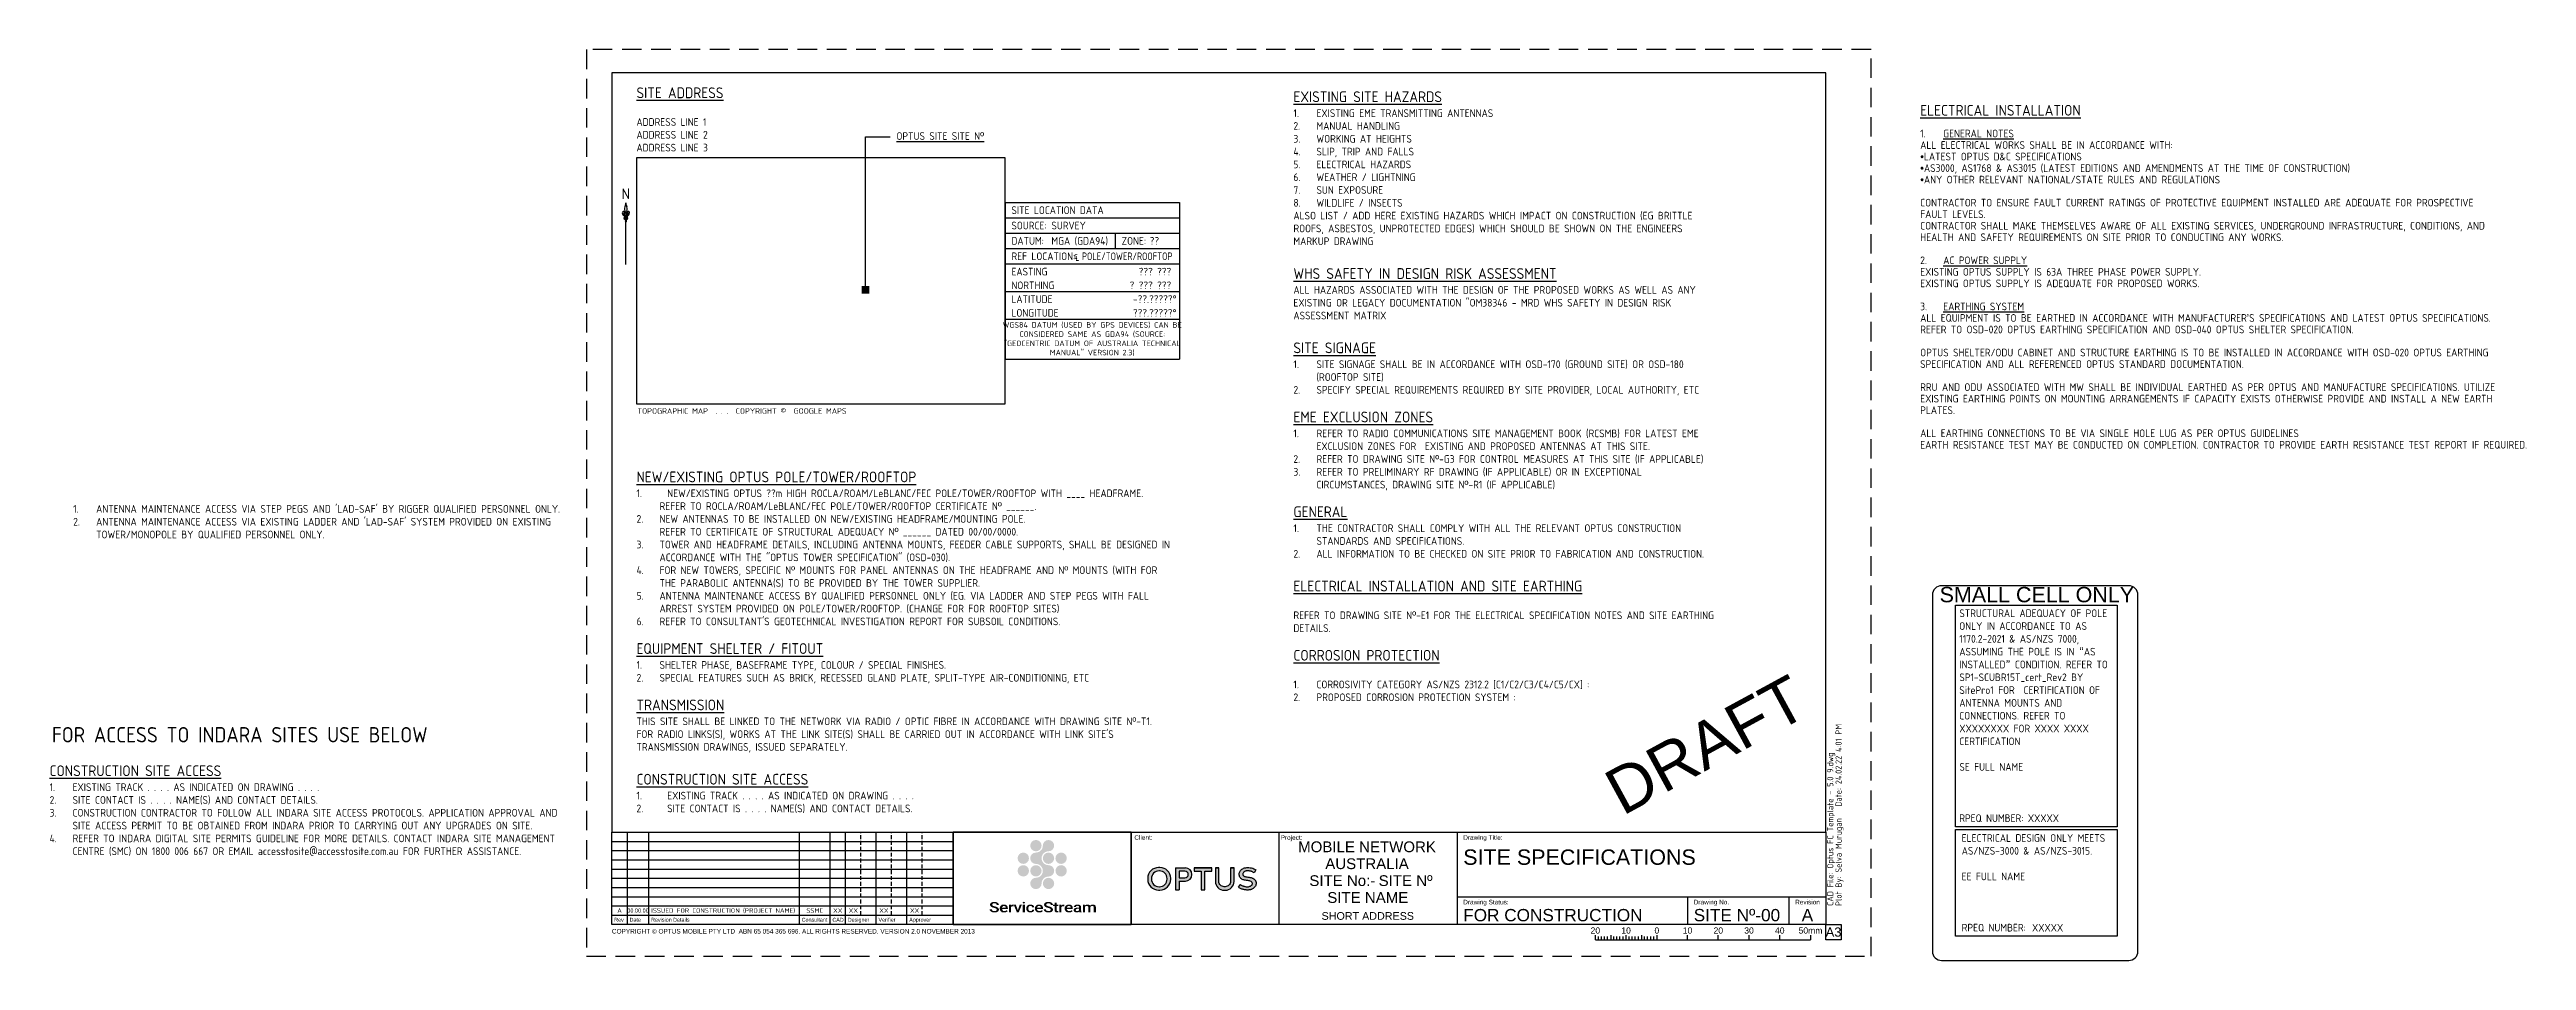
# Paper-space layout 'G1' of a CAD drawing. Extents: x -175 to 631, y -1 to 295.
# The model-space entities are those that its viewports show. They can reach past a viewport. Long polylines and large blocks are cut down to what shows.
import ezdxf
from ezdxf import colors
from ezdxf.entities.mleader import LeaderData, LeaderLine
from ezdxf.enums import TextEntityAlignment as Align
from ezdxf.math import Vec2, Vec3

# ---------------------------------------------------------------- set-up
doc = ezdxf.new("R2010")
doc.units = 0
doc.header["$MEASUREMENT"] = 0
doc.linetypes.add('DASHED', pattern=[19.05, 12.7, -6.35])
doc.linetypes.add('HIDDEN', pattern=[9.525, 6.35, -3.175])
doc.layers.get('0').update_dxf_attribs({"lineweight": 25})
doc.layers.get('DEFPOINTS').update_dxf_attribs({"color": 1})
for name, color, linetype in [('BORDER', 7, 'Continuous'), ('CAD_GUIDANCE_DEL', 10, 'Continuous'), ('Cover Sht', 3, 'Continuous'), ('Cover Sht - Text 2.5', 2, 'Continuous'), ('Cover Sht - Text 3.5', 3, 'Continuous'), ('DRAFT STAMP', 253, 'Continuous'), ('Help notes', 240, 'Continuous'), ('Logo OPTUS', 134, 'Continuous'), ('Logo ServiceStream', 7, 'Continuous'), ('North', 7, 'Continuous'), ('Text 2.5', 2, 'Continuous'), ('TXT', 2, 'Continuous')]:
    doc.layers.add(name, color=color, linetype=linetype)
doc.layers.add('Viewport1', color=161, linetype='Continuous', plot=False)
doc.styles.add('ARIAL', font='arial.ttf')
doc.styles.add('ISOCP', font='isocp.shx')
doc.styles.add('STAMP', font='swissko.ttf')
pattern_1 = [(0, (0, 0), (0, 6.985), [5.08, -1.905]), (90, (0, 0), (-6.985, 4e-16), [5.08, -1.905])]

psp = doc.layouts.new('G1')

# ---------------------------------------------------------------- texts
at = {"layer": 'CAD_GUIDANCE_DEL', "color": 10, "insert": (439.44, 120.17), "char_height": 5, "width": 65.0279, "attachment_point": 1, "style": 'ARIAL'}
psp.add_mtext('\\pxqc;SMALL CELL ONLY', dxfattribs=at)
at = {"layer": 'DRAFT STAMP', "style": 'STAMP'}
psp.add_text('DRAFT', height=15, rotation=28.55342, dxfattribs=at).set_placement((364.22, 68.82), align=Align.MIDDLE_CENTER)
at = {"layer": 'Text 2.5', "char_height": 2.5, "attachment_point": 1, "style": 'ISOCP'}
for s, insert, width in [('{\\H1.4x;\\L\\C4;SITE ADDRESS\\P\\H0.71429x;\\C256;\\P}ADDRESS LINE 1\\PADDRESS LINE 2\\PADDRESS LINE 3', (16.31, 282.68), 67.7558), ('{\\H1.4x;\\L\\C4;NEW/EXISTING OPTUS POLE/TOWER/ROOFTOP\\P\\pxi-2.9885,l2.9989,t2.9989;}1.^INEW/EXISTING OPTUS ??m HIGH ROCLA/ROAM/LeBLANC/FEC POLE/TOWER/ROOFTOP WITH ____ HEADFRAME.\\P\\pi0,l3,tz;REFER TO ROCLA/ROAM/LeBLANC/FEC POLE/TOWER/ROOFTOP CERTIFICATE Nº ______.\\P\\pi-2.9885,l2.9989,t2.9989;2.^INEW ANTENNAS TO BE INSTALLED ON NEW/EXISTING HEADFRAME/MOUNTING POLE.\\P\\pi0,l3,tz;REFER TO CERTIFICATE OF STRUCTURAL ADEQUACY Nº ______ DATED 00/00/0000.\\P\\pi-2.9885,l2.9989,t2.9989;3.^ITOWER AND HEADFRAME DETAILS, INCLUDING ANTENNA MOUNTS, FEEDER CABLE SUPPORTS, SHALL BE DESIGNED IN ACCORDANCE WITH THE "OPTUS TOWER SPECIFICATION" (OSD-030).\\P4.^IFOR NEW TOWERS, SPECIFIC Nº MOUNTS FOR PANEL ANTENNAS ON THE HEADFRAME AND Nº MOUNTS (WITH FOR THE PARABOLIC ANTENNA(S) TO BE PROVIDED BY THE TOWER SUPPLIER.\\P5.^IANTENNA MAINTENANCE ACCESS BY QUALIFIED PERSONNEL ONLY (EG. VIA LADDER AND STEP PEGS WITH FALL ARREST SYSTEM PROVIDED ON POLE/TOWER/ROOFTOP. (CHANGE FOR FOR ROOFTOP SITES)\\P6.^IREFER TO CONSULTANT\'S GEOTECHNICAL INVESTIGATION REPORT FOR SUBSOIL CONDITIONS.\\P\\pi0,l0,tz;\\P{\\H1.4x;\\L\\C4;EQUIPMENT SHELTER / FITOUT\\l\\P\\pi-2.9885,l2.9989,t2.9989;\\H0.71429x;\\C256;1.^ISHELTER PHASE, BASEFRAME TYPE, COLOUR / SPECIAL FINISHES.\\P2.^ISPECIAL FEATURES SUCH AS BRICK, RECESSED GLAND PLATE, SPLIT-TYPE AIR-CONDITIONING, ETC\\P\\pi0,l0,tz;}\\P{\\H1.4x;\\L\\C4;TRANSMISSION\\C256;\\P\\pt2.9989;\\H0.71429x;\\lTHIS SITE SHALL BE LINKED TO THE NETWORK VIA RADIO / OPTIC FIBRE IN ACCORDANCE WITH DRAWING SITE Nº-T1. FOR RADIO LINKS(S), WORKS AT THE LINK SITE(S) SHALL BE CARRIED OUT IN ACCORDANCE WITH LINK SITE\'S TRANSMISSION DRAWINGS, ISSUED SEPARATELY.\\P\\H1.39999x;\\L\\C4;\\PCONSTRUCTION SITE ACCESS\\H0.71429x;\\l\\C256;\\P\\pi-2.9885,l2.9989;1.^IEXISTING TRACK} . . . . AS INDICATED ON DRAWING . . . . \\P2.^ISITE CONTACT IS . . . . NAME(S) AND CONTACT DETAILS.', (16.31, 157.71), 173.5518)]:
    psp.add_mtext(s, dxfattribs=dict(at, insert=insert, width=width))
at = {"layer": 'Text 2.5', "color": 7, "attachment_point": 1, "style": 'ISOCP'}
for s, insert, char_height, width in [('{\\H1.4x;\\L\\C4;EXISTING SITE HAZARDS\\H0.71428x;\\l\\C256;\\P\\pxi-2.9989,l2.9989,t2.9989;1.^IEXISTING EME TRANSMITTING ANTENNAS\\P2.^IMANUAL HANDLING\\P3.^IWORKING AT HEIGHTS\\P4.^ISLIP, TRIP AND FALLS\\P5.^IELECTRICAL HAZARDS\\P6.^IWEATHER / LIGHTNING\\P7.^ISUN EXPOSURE\\P8.^IWILDLIFE / INSECTS\\P\\pi0,l0,tz;ALSO LIST / ADD HERE EXISTING HAZARDS WHICH IMPACT ON CONSTRUCTION (EG BRITTLE ROOFS, ASBESTOS, UNPROTECTED EDGES) WHICH SHOULD BE SHOWN ON THE ENGINEERS MARKUP DRAWING\\P\\H1.4x;\\L\\P\\C4;WHS SAFETY IN DESIGN RISK ASSESSMENT\\P\\H0.71429x;\\l\\C256;ALL HAZARDS ASSOCIATED WITH THE DESIGN OF THE PROPOSED WORKS AS WELL AS ANY EXISTING OR LEGACY DOCUMENTATION "OM38346 - MRD WHS SAFETY IN DESIGN RISK ASSESSMENT MATRIX\\P\\pi-2.9989,l2.9989,t2.9989;\\H1.4x;\\L\\P\\pi0,l0,tz;\\C4;SITE SIGNAGE\\P\\pi-2.9989,l2.9989,t2.9989;\\H0.71428x;\\l\\C256;1.^ISITE SIGNAGE SHALL BE IN ACCORDANCE WITH OSD-170 (GROUND SITE) OR OSD-180 (ROOFTOP SITE)\\P2.^ISPECIFY SPECIAL REQUIREMENTS REQUIRED BY SITE PROVIDER, LOCAL AUTHORITY, ETC\\P\\pi0,l0,tz;\\C4;\\P\\H1.4x;\\LEME EXCLUSION ZONES\\P\\pi-2.9989,l2.9989,t2.9989;\\H0.71428x;\\l\\C256;1.^IREFER TO RADIO COMMUNICATIONS SITE MANAGEMENT BOOK (RCSMB) FOR LATEST EME EXCLUSION ZONES FOR  EXISTING AND PROPOSED ANTENNAS AT THIS SITE.\\P2.^IREFER TO DRAWING SITE Nº-G3 FOR CONTROL MEASURES AT THIS SITE (IF APPLICABLE)\\P3.^IREFER TO PRELIMINARY RF DRAWING (IF APPLICABLE) OR IN EXCEPTIONAL CIRCUMSTANCES, DRAWING SITE Nº-R1 (IF APPLICABLE)\\P\\P\\pi0,l0,tz;\\H1.4x;\\L\\C4;GENERAL\\P\\pi-2.9989,l2.9989,t2.9989;\\H0.71431x;\\l\\C256;1.^ITHE CONTRACTOR SHALL COMPLY WITH ALL THE RELEVANT OPTUS CONSTRUCTION STANDARDS AND SPECIFICATIONS. \\P2.^IALL INFORMATION TO BE CHECKED ON SITE PRIOR TO FABRICATION AND CONSTRUCTION.\\P\\pi0,l0,tz;\\H1.3999x;\\L\\C4;\\PELECTRICAL INSTALLATION AND SITE EARTHING\\P\\H0.71429x;\\C256;\\P\\H0.99999x;\\lREFER TO DRAWING SITE Nº-E1 FOR THE ELECTRICAL SPECIFICATION NOTES AND SITE EARTHING DETAILS.\\P\\P\\H1.40005x;\\L\\C4;CORROSION PROTECTION\\P\\H0.71431x;\\l\\C256;\\P\\pi-2.9989,l2.9989,t2.9989;1.^ICORROSIVITY CATEGORY AS/NZS 2312.2 [C1/C2/C3/C4/C5/CX] : \\P2.^IPROPOSED CORROSION PROTECTION SYSTEM :}', (230.06, 281.39), 2.5, 137.0495), ('TOPOGRAPHIC MAP  . . .  COPYRIGHT ©  GOOGLE MAPS', (16.63, 178.3), 1.8, 69.2171)]:
    psp.add_mtext(s, dxfattribs=dict(at, insert=insert, char_height=char_height, width=width))
at = {"layer": 'TXT', "color": 7, "insert": (434, 277), "char_height": 2.5, "width": 189, "attachment_point": 1, "line_spacing_factor": 0.9, "style": 'ISOCP'}
psp.add_mtext('{\\H1.4x;\\L\\C4;ELECTRICAL INSTALLATION\\P\\fHelvetica|b0|i0|c0|p2;\\H0.53573x;\\l\\C256;\\P\\pxi-2.9989,l2.9989,t2.9989;\\Fisocp|c0;\\H1.3333x;\\C4;1.^I\\LGENERAL NOTES\\P\\pi0,l0,tz;\\l\\C256;ALL ELECTRICAL WORKS SHALL BE IN ACCORDANCE WITH:\\P\\fArial|b0|i0|c0|p34;•\\Fisocp|c0;LATEST OPTUS D&C SPECIFICATIONS\\P\\fArial|b0|i0|c0|p34;•\\Fisocp|c0;AS3000, AS1768 & AS3015 (LATEST EDITIONS AND AMENDMENTS AT THE TIME OF CONSTRUCTION)\\P\\fArial|b0|i0|c0|p34;•\\Fisocp|c0;ANY OTHER RELEVANT NATIONAL/STATE RULES AND REGULATIONS\\P\\PCONTRACTOR TO ENSURE FAULT CURRENT RATINGS OF PROTECTIVE EQUIPMENT INSTALLED ARE ADEQUATE FOR PROSPECTIVE FAULT LEVELS.\\PCONTRACTOR SHALL MAKE THEMSELVES AWARE OF ALL EXISTING SERVICES, UNDERGROUND INFRASTRUCTURE, CONDITIONS, AND HEALTH AND SAFETY REQUIREMENTS ON SITE PRIOR TO CONDUCTING ANY WORKS.\\P\\P\\pi-2.9989,l2.9989,t2.9989;\\C4;2.^I\\LAC POWER SUPPLY\\P\\pi0,l0,tz;\\l\\C256;EXISTING OPTUS SUPPLY IS 63A THREE PHASE POWER SUPPLY. \\PEXISTING OPTUS SUPPLY IS ADEQUATE FOR PROPOSED WORKS.\\P\\C4;\\P\\pi-2.9989,l2.9989,t2.9989;3.^I\\LEARTHING SYSTEM\\C256;\\P\\pi0,l0,tz;\\lALL EQUIPMENT IS TO BE EARTHED IN ACCORDANCE WITH MANUFACTURER\\fArial|b0|i0|c0|p34;’\\Fisocp|c0;S SPECIFICATIONS AND LATEST OPTUS SPECIFICATIONS. REFER TO OSD-020 OPTUS EARTHING SPECIFICATION AND OSD-040 OPTUS SHELTER SPECIFICATION.\\P\\POPTUS SHELTER/ODU CABINET AND STRUCTURE EARTHING IS TO BE INSTALLED IN ACCORDANCE WITH OSD-020 OPTUS EARTHING SPECIFICATION AND ALL REFERENCED OPTUS STANDARD DOCUMENTATION.\\P\\PRRU AND ODU ASSOCIATED WITH MW SHALL BE INDIVIDUAL EARTHED AS PER OPTUS AND MANUFACTURE SPECIFICATIONS. UTILIZE EXISTING EARTHING POINTS ON MOUNTING ARRANGEMENTS IF CAPACITY EXISTS OTHERWISE PROVIDE AND INSTALL A NEW EARTH PLATES.\\P\\PALL EARTHING CONNECTIONS TO BE VIA SINGLE HOLE LUG AS PER OPTUS GUIDELINES\\PEARTH RESISTANCE TEST MAY BE CONDUCTED ON COMPLETION. CONTRACTOR TO PROVIDE EARTH RESISTANCE TEST REPORT IF REQUIRED. }', dxfattribs=at)
at = {"layer": 'TXT', "attachment_point": 1, "style": 'ISOCP'}
for s, insert, char_height, width in [("\\pxi-2.9885,l2.9989,t2.9989;1.^IANTENNA MAINTENANCE ACCESS VIA STEP PEGS AND 'LAD-SAF' BY RIGGER QUALIFIED PERSONNEL ONLY.\\P2.^IANTENNA MAINTENANCE ACCESS VIA EXISTING LADDER AND 'LAD-SAF' SYSTEM PROVIDED ON EXISTING TOWER/MONOPOLE BY QUALIFIED PERSONNEL ONLY.", (-167, 146.8), 2.5, 167.2721), ('\\pxi-2.9885,l2.9989,t2.9989;{\\C6;FOR ACCESS TO INDARA SITES USE BELOW}', (-173.95, 74.58), 5, 138.5705), ('\\pxt2.9989;{\\H1.4x;\\L\\C4;CONSTRUCTION SITE ACCESS\\H0.71429x;\\l\\C256;\\P\\pi-2.9885,l2.9989;1.^IEXISTING TRACK . . . . AS INDICATED ON DRAWING . . . . \\P2.^ISITE CONTACT IS . . . . NAME(S) AND CONTACT DETAILS.\\P3.^ICONSTRUCTION CONTRACTOR TO FOLLOW ALL INDARA SITE ACCESS PROTOCOLS. APPLICATION APPROVAL AND SITE ACCESS PERMIT TO BE OBTAINED FROM INDARA PRIOR TO CARRYING OUT ANY UPGRADES ON SITE.\\P4.^IREFER TO INDARA DIGITAL SITE PERMITS GUIDELINE FOR MORE DETAILS. CONTACT INDARA SITE MANAGEMENT CENTRE (SMC) ON 1800 006 667 OR EMAIL accesstosite@accesstosite.com.au FOR FURTHER ASSISTANCE.}', (-174.67, 62.11), 2.5, 167.2721)]:
    psp.add_mtext(s, dxfattribs=dict(at, insert=insert, char_height=char_height, width=width))

msp = doc.modelspace()

# ---------------------------------------------------------------- texts
at = {"layer": 'Help notes', "color": 4, "insert": (1477807.53, 863672.06), "char_height": 7500, "width": 37078.3373, "attachment_point": 1, "style": 'ISOCP'}
msp.add_mtext('IMAGE', dxfattribs=at)

# ---------------------------------------------------------------- blocks, each defined once
blk = doc.blocks.new('OPTUS Logo')
at = {"linetype": 'Continuous', "true_color": 0x00a4ae}
h = blk.add_hatch(color=134, dxfattribs=at)
h.dxf.hatch_style = 1
h.paths.add_polyline_path([(12.85, 14.65), (12.85, 14.98, 0.414214), (9.34, 18.49), (8.86, 18.49, 0.414214), (5.34, 14.98), (5.34, 14.65, 0.414214), (8.86, 11.14), (9.34, 11.14, 0.414214)])
h.paths.add_polyline_path([(9.18, 12.24), (9.02, 12.24, -0.414214), (6.55, 14.71), (6.55, 14.92, -0.414214), (9.02, 17.39), (9.18, 17.39, -0.414214), (11.65, 14.92), (11.65, 14.71, -0.414214)], flags=16)
h.paths.add_polyline_path([(17.59, 14.07, 1), (17.59, 18.35), (14.95, 18.35), (14.77, 18.35), (14.42, 18.35), (14.42, 11.28), (15.57, 11.28), (15.57, 14.07)])
h.paths.add_polyline_path([(15.57, 15.12), (15.57, 17.3), (17.45, 17.3, -1), (17.45, 15.12)], flags=16)
h.paths.add_polyline_path([(22.75, 11.28), (23.9, 11.28), (23.9, 17.3), (26.21, 17.3), (26.21, 18.35), (20.44, 18.35), (20.44, 17.3), (22.75, 17.3)])
h.paths.add_polyline_path([(28.5, 13.95), (28.5, 18.35), (27.35, 18.35), (27.35, 13.95, 0.414214), (30.19, 11.11), (30.59, 11.11, 0.414214), (33.43, 13.95), (33.43, 18.35), (32.28, 18.35), (32.28, 13.95, -0.414214), (30.59, 12.26), (30.19, 12.26, -0.414214)])
h.paths.add_polyline_path([(38.11, 12.26), (37.87, 12.25), (37.62, 12.24), (37.37, 12.26), (37.1, 12.3), (36.92, 12.34), (36.74, 12.38), (36.56, 12.44), (36.39, 12.5), (36.18, 12.58), (35.98, 12.68), (35.78, 12.8), (35.6, 12.93), (35.49, 13.02), (34.85, 12.11), (34.91, 12.06), (35.04, 11.96), (35.15, 11.89), (35.33, 11.77), (35.53, 11.67), (35.74, 11.57), (36.01, 11.46), (36.21, 11.4), (36.38, 11.35), (36.59, 11.29), (36.84, 11.24), (37.1, 11.2), (37.35, 11.18), (37.56, 11.16), (37.79, 11.16), (38.05, 11.17), (38.29, 11.19), (38.52, 11.23), (38.74, 11.28), (38.91, 11.32), (39.1, 11.39), (39.25, 11.45), (39.44, 11.54), (39.7, 11.69), (39.88, 11.83), (40.03, 11.96), (40.14, 12.09), (40.25, 12.23), (40.34, 12.36), (40.4, 12.47), (40.47, 12.63), (40.53, 12.8), (40.57, 12.95), (40.59, 13.12), (40.61, 13.27), (40.61, 13.42), (40.6, 13.59), (40.59, 13.72), (40.56, 13.85), (40.53, 13.95), (40.48, 14.08), (40.42, 14.21), (40.37, 14.3), (40.31, 14.39), (40.21, 14.51), (40.1, 14.62), (40.01, 14.7), (39.9, 14.79), (39.79, 14.86), (39.66, 14.94), (39.52, 15.01), (39.35, 15.08), (39.2, 15.13), (39.03, 15.19), (38.81, 15.24), (38.58, 15.29), (38.38, 15.32), (38.15, 15.35), (37.9, 15.39), (37.64, 15.42), (37.45, 15.46), (37.25, 15.5), (37.07, 15.55), (36.87, 15.62), (36.7, 15.71), (36.53, 15.83), (36.44, 15.93), (36.37, 16.04), (36.34, 16.14), (36.32, 16.28), (36.31, 16.41), (36.34, 16.55), (36.39, 16.7), (36.46, 16.83), (36.55, 16.94), (36.68, 17.06), (36.82, 17.16), (37.03, 17.25), (37.25, 17.32), (37.41, 17.36), (37.59, 17.38), (37.79, 17.4), (37.98, 17.4), (38.19, 17.39), (38.37, 17.37), (38.58, 17.34), (38.76, 17.3), (38.96, 17.25), (39.1, 17.2), (39.24, 17.15), (39.43, 17.07), (39.6, 16.99), (39.75, 16.91), (39.94, 16.79), (40.53, 17.72), (40.35, 17.83), (40.1, 17.97), (39.88, 18.08), (39.5, 18.24), (39.1, 18.35), (38.73, 18.43), (38.25, 18.47), (37.88, 18.48), (37.57, 18.47), (37.22, 18.42), (36.83, 18.34), (36.51, 18.23), (36.24, 18.1), (36, 17.95), (35.79, 17.79), (35.56, 17.56), (35.41, 17.34), (35.27, 17.08), (35.19, 16.83), (35.13, 16.6), (35.11, 16.35), (35.11, 16.14), (35.17, 15.78), (35.22, 15.6), (35.36, 15.31), (35.51, 15.11), (35.67, 14.94), (35.86, 14.8), (36.12, 14.64), (36.38, 14.53), (36.63, 14.44), (36.88, 14.38), (37.14, 14.33), (37.47, 14.29), (37.88, 14.23), (38.2, 14.18), (38.49, 14.11), (38.73, 14.04), (38.96, 13.94), (39.12, 13.84), (39.25, 13.72), (39.33, 13.62), (39.38, 13.47), (39.41, 13.31), (39.4, 13.15), (39.37, 13.04), (39.3, 12.88), (39.18, 12.73), (39.03, 12.59), (38.84, 12.47), (38.6, 12.37), (38.33, 12.3)])
at = {"color": 134, "linetype": 'Continuous', "true_color": 0x00a4ae}
for p, q in [((14.42, 18.35), (17.59, 18.35)), ((14.42, 18.35), (14.42, 11.28)), ((14.77, 18.35), (17.59, 18.35)), ((14.95, 18.35), (17.59, 18.35)), ((20.44, 18.35), (26.21, 18.35)), ((27.35, 18.35), (28.5, 18.35)), ((32.28, 18.35), (33.43, 18.35)), ((14.42, 11.28), (15.57, 11.28)), ((15.57, 14.07), (17.59, 14.07)), ((15.57, 14.07), (15.57, 11.28))]:
    blk.add_line(p, q, dxfattribs=at)
for points in [[(5.34, 14.98), (5.34, 14.65, 0.414214), (8.86, 11.14), (9.34, 11.14, 0.414214), (12.85, 14.65), (12.85, 14.98, 0.414214), (9.34, 18.49), (8.86, 18.49, 0.414214)], [(6.55, 14.71, 0.414214), (9.02, 12.24), (9.18, 12.24, 0.414214), (11.65, 14.71), (11.65, 14.92, 0.414214), (9.18, 17.39), (9.02, 17.39, 0.414214), (6.55, 14.92)], [(15.57, 15.12), (17.45, 15.12, 1), (17.45, 17.3), (15.57, 17.3)], [(30.59, 12.26), (30.19, 12.26, -0.414214), (28.5, 13.95), (28.5, 18.35), (27.35, 18.35), (27.35, 13.95, 0.414214), (30.19, 11.11), (30.59, 11.11, 0.414214), (33.43, 13.95), (33.43, 18.35), (32.28, 18.35), (32.28, 13.95, -0.414214)]]:
    blk.add_lwpolyline(points, format="xyb", close=True, dxfattribs=at)
for points in [[(23.9, 17.3), (26.21, 17.3), (26.21, 18.35), (20.44, 18.35), (20.44, 17.3), (22.75, 17.3), (22.75, 11.28), (23.9, 11.28)], [(34.85, 12.11), (35.49, 13.02), (35.6, 12.93), (35.78, 12.8), (35.98, 12.68), (36.18, 12.58), (36.39, 12.5), (36.56, 12.44), (36.74, 12.38), (36.92, 12.34), (37.1, 12.3), (37.37, 12.26), (37.62, 12.24), (37.87, 12.25), (38.11, 12.26), (38.33, 12.3), (38.6, 12.37), (38.84, 12.47), (39.03, 12.59), (39.18, 12.73), (39.3, 12.88), (39.37, 13.04), (39.4, 13.15), (39.41, 13.31), (39.38, 13.47), (39.33, 13.62), (39.25, 13.72), (39.12, 13.84), (38.96, 13.94), (38.73, 14.04), (38.49, 14.11), (38.2, 14.18), (37.88, 14.23), (37.47, 14.29), (37.14, 14.33), (36.88, 14.38), (36.63, 14.44), (36.38, 14.53), (36.12, 14.64), (35.86, 14.8), (35.67, 14.94), (35.51, 15.11), (35.36, 15.31), (35.22, 15.6), (35.17, 15.78), (35.11, 16.14), (35.11, 16.35), (35.13, 16.6), (35.19, 16.83), (35.27, 17.08), (35.41, 17.34), (35.56, 17.56), (35.79, 17.79), (36, 17.95), (36.24, 18.1), (36.51, 18.23), (36.83, 18.34), (37.22, 18.42), (37.57, 18.47), (37.88, 18.48), (38.25, 18.47), (38.73, 18.43), (39.1, 18.35), (39.5, 18.24), (39.88, 18.08), (40.1, 17.97), (40.35, 17.83), (40.53, 17.72), (40.53, 17.72), (39.94, 16.79), (39.75, 16.91), (39.6, 16.99), (39.43, 17.07), (39.24, 17.15), (39.1, 17.2), (38.96, 17.25), (38.76, 17.3), (38.58, 17.34), (38.37, 17.37), (38.19, 17.39), (37.98, 17.4), (37.79, 17.4), (37.59, 17.38), (37.41, 17.36), (37.25, 17.32), (37.03, 17.25), (36.82, 17.16), (36.68, 17.06), (36.55, 16.94), (36.46, 16.83), (36.39, 16.7), (36.34, 16.55), (36.31, 16.41), (36.32, 16.28), (36.34, 16.14), (36.37, 16.04), (36.44, 15.93), (36.53, 15.83), (36.7, 15.71), (36.87, 15.62), (37.07, 15.55), (37.25, 15.5), (37.45, 15.46), (37.64, 15.42), (37.9, 15.39), (38.15, 15.35), (38.38, 15.32), (38.58, 15.29), (38.81, 15.24), (39.03, 15.19), (39.2, 15.13), (39.35, 15.08), (39.52, 15.01), (39.66, 14.94), (39.79, 14.86), (39.9, 14.79), (40.01, 14.7), (40.1, 14.62), (40.21, 14.51), (40.31, 14.39), (40.37, 14.3), (40.42, 14.21), (40.48, 14.08), (40.53, 13.95), (40.56, 13.85), (40.59, 13.72), (40.6, 13.59), (40.61, 13.42), (40.61, 13.27), (40.59, 13.12), (40.57, 12.95), (40.53, 12.8), (40.47, 12.63), (40.4, 12.47), (40.34, 12.36), (40.25, 12.23), (40.14, 12.09), (40.03, 11.96), (39.88, 11.83), (39.7, 11.69), (39.44, 11.54), (39.25, 11.45), (39.1, 11.39), (38.91, 11.32), (38.74, 11.28), (38.52, 11.23), (38.29, 11.19), (38.05, 11.17), (37.79, 11.16), (37.56, 11.16), (37.35, 11.18), (37.1, 11.2), (36.84, 11.24), (36.59, 11.29), (36.38, 11.35), (36.21, 11.4), (36.01, 11.46), (35.74, 11.57), (35.53, 11.67), (35.33, 11.77), (35.15, 11.89), (35.04, 11.96), (34.91, 12.06)]]:
    blk.add_lwpolyline(points, close=True, dxfattribs=at)
blk.add_arc((17.59, 16.21), 2.14, 270, 90, dxfattribs=at)
blk = doc.blocks.new('OPTUS-yes Logo')
at = {"layer": 'BORDER'}
blk.add_blockref('OPTUS Logo', (0, 0), dxfattribs=at)
blk = doc.blocks.new('Optus-A3SH')
at = {"layer": 'Cover Sht', "color": 1}
for p, q in [((13.31, 40.39), (13.31, 10.39)), ((20.31, 10.39), (20.31, 40.39)), ((69.31, 10.39), (69.31, 40.39)), ((79.31, 10.39), (79.31, 40.39)), ((79.31, 13.39), (79.31, 40.39)), ((84.31, 10.39), (84.31, 40.39)), ((94.31, 10.39), (94.31, 40.39)), ((104.31, 10.39), (104.31, 40.39)), ((8.31, 13.39), (119.31, 13.39))]:
    blk.add_line(p, q, dxfattribs=at)
at = {"layer": 'Cover Sht', "color": 8, "linetype": 'DASHED', "ltscale": 0.1}
for p, q in [((89.31, 13.39), (89.31, 40.39)), ((99.31, 13.39), (99.31, 40.39)), ((109.31, 13.39), (109.31, 40.39))]:
    blk.add_line(p, q, dxfattribs=at)
at = {"layer": 'Cover Sht', "color": 2}
for p, q in [((119.31, 10.39), (119.31, 40.39)), ((177.31, 10.39), (177.31, 40.39)), ((225.31, 40.39), (225.31, 10.39)), ((283.31, 40.39), (283.31, 10.39)), ((283.31, 19.39), (403.31, 19.39)), ((358.31, 19.39), (358.31, 10.39)), ((391.31, 19.39), (391.31, 10.39))]:
    blk.add_line(p, q, dxfattribs=at)
at = {"layer": 'Cover Sht', "color": 8}
for p, q in [((8.31, 37.39), (119.31, 37.39)), ((8.31, 34.39), (119.31, 34.39)), ((8.31, 31.39), (119.31, 31.39)), ((8.31, 28.39), (119.31, 28.39)), ((8.31, 25.39), (119.31, 25.39)), ((8.31, 22.39), (119.31, 22.39)), ((8.31, 19.39), (119.31, 19.39)), ((8.31, 16.39), (119.31, 16.39)), ((329.31, 5.39), (329.31, 6.39)), ((330.31, 5.39), (330.31, 6.39)), ((331.31, 5.39), (331.31, 6.39)), ((332.31, 5.39), (332.31, 6.39)), ((334.31, 5.39), (334.31, 6.39)), ((335.31, 5.39), (335.31, 6.39)), ((336.31, 5.39), (336.31, 6.39)), ((337.31, 5.39), (337.31, 6.39)), ((339.31, 5.39), (339.31, 6.39)), ((340.31, 5.39), (340.31, 6.39)), ((341.31, 5.39), (341.31, 6.39)), ((342.31, 5.39), (342.31, 6.39)), ((344.31, 5.39), (344.31, 6.39)), ((345.31, 5.39), (345.31, 6.39)), ((346.31, 5.39), (346.31, 6.39)), ((347.31, 5.39), (347.31, 6.39))]:
    blk.add_line(p, q, dxfattribs=at)
at = {"layer": 'Cover Sht', "color": 7}
for p, q in [((328.31, 5.39), (328.31, 6.89)), ((328.31, 5.39), (398.31, 5.39)), ((333.31, 6.89), (333.31, 5.39)), ((338.31, 5.39), (338.31, 6.89)), ((343.31, 6.89), (343.31, 5.39)), ((348.31, 6.89), (348.31, 5.39)), ((358.31, 5.39), (358.31, 6.89)), ((368.31, 5.39), (368.31, 6.89)), ((378.31, 5.39), (378.31, 6.89)), ((388.31, 5.39), (388.31, 6.89)), ((398.31, 6.89), (398.31, 5.39))]:
    blk.add_line(p, q, dxfattribs=at)
at = {"layer": 'Cover Sht', "flags": 128}
blk.add_lwpolyline([(403.31, 40.39), (403.31, 287.39), (8.31, 287.39), (8.31, 40.39)], dxfattribs=at)
blk.add_lwpolyline([(8.31, 40.39), (403.31, 40.39), (403.31, 10.39), (8.31, 10.39)], close=True, dxfattribs=at)
at = {"layer": 'Cover Sht', "color": 1, "flags": 128}
blk.add_lwpolyline([(403.31, 5.39), (403.31, 10.39), (408.31, 10.39), (408.31, 5.39)], close=True, dxfattribs=at)
at = {"layer": 'Logo OPTUS'}
blk.add_blockref('OPTUS-yes Logo', (177.31, 10.39), dxfattribs=at)
at = {"layer": 'Cover Sht - Text 2.5', "color": 1, "style": 'ARIAL'}
for s, p in [('Client:', (178.31, 37.89)), ('Project:', (225.92, 37.89)), ('Drawing Title:', (285.31, 37.89)), ('Drawing Status:', (285.31, 16.89)), ('Drawing No.', (360.31, 16.89)), ('Revision', (393.31, 16.89))]:
    blk.add_text(s, height=1.5, dxfattribs=at).set_placement(p)
for s, p in [('Rev', (9.06, 11.89)), ('Date', (14.06, 11.89)), ('Revision Details', (21.06, 11.89)), ('Consultant', (70.06, 11.89)), ('CAD', (80.06, 11.89)), ('Designer', (85.06, 11.89)), ('Verifier', (95.06, 11.89)), ('Approver', (105.06, 11.89))]:
    blk.add_text(s, height=1.25, dxfattribs=at).set_placement(p, align=Align.MIDDLE_LEFT)
at = {"layer": 'Cover Sht - Text 2.5', "color": 7, "style": 'ARIAL'}
for s, p in [('20', (328.31, 7.39)), ('10', (338.31, 7.39)), ('0', (348.31, 7.39)), ('10', (358.31, 7.39)), ('20', (368.31, 7.39)), ('30', (378.31, 7.39)), ('40', (388.31, 7.39)), ('50mm', (398.31, 7.39))]:
    blk.add_text(s, height=2, dxfattribs=at).set_placement(p, align=Align.CENTER)
at = {"layer": 'Cover Sht - Text 3.5', "color": 3, "style": 'ARIAL'}
for s, p in [('MOBILE NETWORK', (254.01, 33.87)), ('SITE No:-', (245.98, 22.87)), ('AUSTRALIA', (254.01, 28.37))]:
    blk.add_text(s, height=3.5, dxfattribs=at).set_placement(p, align=Align.CENTER)
at = {"layer": 'Cover Sht - Text 3.5', "color": 8, "style": 'ARIAL'}
blk.add_text('COPYRIGHT © OPTUS MOBILE PTY LTD  ABN 65 054 365 696. ALL RIGHTS RESERVED. VERSION 2.0 NOVEMBER 2013', height=1.5, dxfattribs=at).set_placement((8.31, 7.39))
blk.add_text('COPYRIGHT © OPTUS MOBILE PTY LTD  ABN 65 054 365 696. ALL RIGHTS RESERVED. VERSION 2.0 NOVEMBER 2013', height=1.5, dxfattribs=at).set_placement((8.31, 7.39))
at = {"layer": 'Cover Sht - Text 3.5', "style": 'ARIAL'}
blk.add_text('A3', height=3, dxfattribs=at).set_placement((405.81, 7.89), align=Align.MIDDLE)
at = {"layer": 'Cover Sht - Text 3.5', "color": 8, "style": 'ISOCP'}
for p in [(403.98, 16.38), (406.94, 16.38)]:
    blk.add_attdef('PLOTINFO', text='', height=2, rotation=90, dxfattribs=at).set_placement(p, align=Align.TOP_LEFT)
blk = doc.blocks.new('Optus-A3AT')
at = {"layer": 'Cover Sht - Text 3.5', "color": 4, "style": 'ARIAL'}
for tag, p in [('TITLE-1', (285.31, 29.76)), ('TITLE-2', (285.31, 21.76))]:
    blk.add_attdef(tag, p, '', height=5, dxfattribs=at)
at = {"layer": 'Cover Sht - Text 3.5', "color": 3, "style": 'ARIAL'}
for tag, p, height in [('SITE_NO', (257.79, 22.87), 3.5), ('STATUS', (285.31, 11.39), 4)]:
    blk.add_attdef(tag, p, '', height=height, dxfattribs=at)
for tag, height, p in [('SITE_NAME', 3.5, (254.26, 17.37)), ('ADDRESS', 2.5, (254.26, 11.87))]:
    blk.add_attdef(tag, text='', height=height, dxfattribs=at).set_placement(p, align=Align.CENTER)
at = {"layer": 'Cover Sht - Text 3.5', "style": 'ARIAL'}
for tag, p in [('DRG.NO.', (360.31, 11.39)), ('REV', (393.31, 11.39))]:
    blk.add_attdef(tag, p, '', height=4, dxfattribs=at)
blk = doc.blocks.new('SITE_LOCATION_DATA')
at = {"layer": 'Cover Sht', "color": 3}
for p, q in [((0, 51), (56.7, 51)), ((0, 51), (0, 0)), ((56.7, 51), (56.7, 0)), ((0, 31), (56.7, 31)), ((0, 13), (56.7, 13)), ((0, 0), (56.7, 0))]:
    blk.add_line(p, q, dxfattribs=at)
at = {"layer": 'Cover Sht', "color": 7}
for p, q in [((0, 46), (56.7, 46)), ((0, 41), (56.7, 41)), ((35.85, 36), (35.85, 41)), ((0, 36), (56.7, 36)), ((0, 36), (56.7, 36)), ((0, 22), (56.7, 22))]:
    blk.add_line(p, q, dxfattribs=at)
at = {"layer": 'Text 2.5', "color": 4, "style": 'ISOCP'}
blk.add_text('SITE LOCATION DATA', height=2.5, dxfattribs=at).set_placement((2, 48.5), align=Align.MIDDLE_LEFT)
at = {"layer": 'Text 2.5', "color": 3, "style": 'ISOCP'}
for s, p in [('SOURCE:', (2, 43.5)), ('DATUM:', (2, 38.5)), ('REF LOCATION:', (2, 33.5)), ('ZONE:', (37.85, 38.5)), ('EASTING', (2, 28.5)), ('NORTHING', (2, 24.05)), ('LATITUDE', (2, 19.55)), ('LONGITUDE', (2, 15.1))]:
    blk.add_text(s, height=2.5, dxfattribs=at).set_placement(p, align=Align.MIDDLE_LEFT)
at = {"layer": 'Text 2.5', "color": 7, "insert": (28.3, 12.08), "char_height": 1.8, "width": 50.453, "attachment_point": 2, "style": 'ISOCP'}
blk.add_mtext('WGS84 DATUM (USED BY GPS DEVICES) CAN BE CONSIDERED SAME AS GDA94 (SOURCE: "GEOCENTRIC DATUM OF AUSTRALIA TECHNICAL MANUAL" VERSION 2.3)', dxfattribs=at)
at = {"layer": 'Text 2.5', "style": 'ISOCP'}
for tag, p in [('SOURCE', (15, 43.5)), ('DATUM', (15, 38.5)), ('LOCATION', (27, 33.5)), ('ZONE', (47.01, 38.5))]:
    blk.add_attdef(tag, text='', height=2.5, dxfattribs=at).set_placement(p, align=Align.MIDDLE_LEFT)
for tag, p in [('NORTHING', (54, 24.05)), ('EASTING', (54, 28.5)), ('LONGITUDE', (54, 15.05)), ('LATITUDE', (54, 19.55))]:
    blk.add_attdef(tag, text='', height=2.5, dxfattribs=at).set_placement(p, align=Align.MIDDLE_RIGHT)
blk = doc.blocks.new('MAPNORTH')
at = {"layer": 'North', "color": 1, "linetype": 'Continuous'}
for p, q in [((-91, 1622), (-111, 1657)), ((-50, 1669), (-47, 1648)), ((-9, 1944), (-34, 1871)), ((-30, 1754), (-20, 1741)), ((-23, 1689), (0, 1662)), ((23, 1689), (0, 1662)), ((9, 1944), (34, 1871)), ((30, 1754), (20, 1741)), ((50, 1669), (47, 1648)), ((91, 1622), (111, 1657)), ((-53, 1511), (-51, 1537)), ((53, 1511), (51, 1537))]:
    blk.add_line(p, q, dxfattribs=at)
at = {"layer": 'North', "color": 2, "linetype": 'Continuous'}
blk.add_line((0, 0), (0, 1385), dxfattribs=at)
at = {"layer": 'North', "color": 1, "linetype": 'Continuous'}
for centre, radius, start, end in [((-71, 1680), 46.2, 159.23773, 209.58914), ((-83, 1685), 32.7, 101.20714, 159.23773), ((-195, 1562), 120, 13.79172, 29.58928), ((-79, 1662), 55.8, 65.51789, 101.20716), ((-54, 1672), 15.9, 83.35748, 181.96639), ((-7, 1674), 63.8, 181.96642, 210.79003), ((-97, 1620), 41.5, 323.19053, 30.79006), ((-55, 1647), 7.97, 209.08691, 6.49714), ((-99, 1617), 105, 43.1634, 65.51788), ((-58, 1641), 47.8, 24.33642, 83.35762), ((-38, 1670), 12, 55.9117, 186.44333), ((162, 1804), 207, 161.15441, 181.21049), ((34, 1801), 79.7, 181.21048, 216.71079), ((-29, 1734), 11.1, 36.91889, 216.91884), ((38, 1785), 95.7, 216.91884, 234.11298), ((-21, 1648), 13.7, 59.70913, 184.66814), ((-5, 1650), 30.3, 184.66826, 217.24766), ((-70, 1600), 51.8, 4.28997, 37.24772), ((-46, 1669), 47.8, 26.47314, 54.11296), ((-175, 2001), 175, 341.15438, 359.76225), ((0, 1692), 3.19, 206.47294, 270.56792), ((175, 2001), 175, 180.23774, 198.8456), ((0, 1692), 3.19, 269.43207, 333.52704), ((46, 1669), 47.8, 125.88704, 153.52686), ((58, 1641), 47.8, 96.64238, 155.66358), ((21, 1648), 13.7, 355.33186, 120.29087), ((-38, 1785), 95.7, 305.88701, 323.08115), ((70, 1600), 51.8, 142.75228, 175.71003), ((29, 1734), 11.1, 323.08115, 143.0811), ((99, 1617), 105, 114.48211, 136.8366), ((5, 1650), 30.3, 322.75233, 355.33172), ((-34, 1801), 79.7, 323.28919, 358.7895), ((38, 1670), 12, 353.55667, 124.08829), ((-162, 1804), 207, 358.78951, 18.84559), ((55, 1647), 7.97, 173.50286, 330.91309), ((54, 1672), 15.9, 358.0336, 96.64251), ((79, 1662), 55.8, 78.79284, 114.48211), ((97, 1620), 41.5, 149.20993, 216.80945), ((7, 1674), 63.8, 329.20996, 358.03357), ((195, 1562), 120, 150.41071, 166.20827), ((83, 1685), 32.7, 20.76227, 78.79286), ((71, 1680), 46.2, 330.41086, 20.76228), ((-99, 1622), 43.9, 297.91332, 322.75613), ((-98, 1586), 19.9, 350.87339, 13.7917), ((-100, 1516), 47.8, 314.61282, 356.24803), ((-55, 1508), 28.9, 246.34519, 285.25196), ((-51, 1572), 4.78, 76.64314, 196.32506), ((-2, 1587), 55.8, 196.32509, 229.06553), ((-42, 1537), 9.09, 68.41212, 176.24805), ((-44, 1602), 25.5, 256.6428, 4.28996), ((-46, 1476), 4.78, 33.26728, 105.25197), ((64, 1548), 128, 213.26711, 234.89432), ((64, 1514), 86.1, 161.71372, 222.39984), ((59, 1402), 79.7, 137.60011, 176.29884), ((0, 1406), 20.7, 176.29884, 3.70116), ((739, 1291), 797, 158.63484, 161.71369), ((30, 1409), 38.3, 159.92493, 185.21009), ((0, 1406), 7.97, 176.29883, 3.70114), ((36, 1409), 43.8, 127.7168, 163.12909), ((-50, 1600), 50.2, 338.14218, 358.75081), ((50, 1600), 50.2, 181.24918, 201.85781), ((-64, 1514), 86.1, 317.60014, 18.28627), ((-36, 1409), 43.8, 16.8709, 34.41958), ((-739, 1291), 797, 18.28631, 21.36515), ((-30, 1409), 38.3, 354.78991, 20.07507), ((-64, 1548), 128, 305.24698, 326.73289), ((-59, 1402), 79.7, 3.70116, 31.50989), ((44, 1602), 25.5, 175.71003, 283.35719), ((2, 1587), 55.8, 310.93446, 343.6749), ((42, 1537), 9.09, 3.75195, 111.58787), ((46, 1476), 4.78, 74.74803, 146.73272), ((55, 1508), 28.9, 254.74804, 293.65481), ((51, 1572), 4.78, 343.67494, 103.35686), ((100, 1516), 47.8, 183.75195, 225.38716), ((99, 1622), 43.9, 217.24386, 242.08667), ((98, 1586), 19.9, 166.2083, 189.12661)]:
    blk.add_arc(centre, radius, start, end, dxfattribs=at)
at = {"layer": 'North', "color": 2, "linetype": 'Continuous', "style": 'ISOCP'}
blk.add_text('N', height=350, dxfattribs=at).set_placement((-4, 2298), align=Align.MIDDLE)
blk = doc.blocks.new('_BoxFilled')
at = {"color": 0, "linetype": 'ByBlock', "lineweight": -2}
blk.add_line((-0.5, 0), (-1, 0), dxfattribs=at)
at = {"color": 0, "linetype": 'ByBlock'}
blk.add_solid([(-0.5, 0.5), (0.5, 0.5), (-0.5, -0.5), (0.5, -0.5)], dxfattribs=at)
blk = doc.blocks.new('Rev_Details')
at = {"layer": 'Cover Sht - Text 3.5', "color": 7, "linetype": 'Continuous', "style": 'ISOCP'}
for tag, p in [('REVNO', (10.81, 14.89)), ('CO.BY', (74.31, 14.89)), ('CADBY', (81.81, 14.89)), ('DESBY', (86.88, 14.89)), ('VERBY', (96.81, 14.89)), ('APPBY', (106.81, 14.89))]:
    blk.add_attdef(tag, text='', height=1.5, dxfattribs=at).set_placement(p, align=Align.MIDDLE_CENTER)
at = {"layer": 'Cover Sht - Text 3.5', "color": 7, "linetype": 'Continuous', "style": 'ISOCP', "width": 0.9}
blk.add_attdef('REVDATE', text='', height=1.5, dxfattribs=at).set_placement((16.81, 14.89), align=Align.MIDDLE_CENTER)
at = {"layer": 'Cover Sht - Text 3.5', "color": 7, "linetype": 'Continuous', "style": 'ISOCP'}
blk.add_attdef('REVDESCRIPTION', text='', height=1.5, dxfattribs=at).set_placement((21.11, 14.89), align=Align.MIDDLE_LEFT)
blk = doc.blocks.new('RPEQ SE EE Cert')
at = {"layer": 'Text 2.5', "linetype": 'ByBlock', "lineweight": -2}
for points in [[(107.22, 283.43), (159.81, 283.43), (159.81, 211.33), (107.22, 211.33)], [(107.22, 210.54), (159.81, 210.54), (159.81, 175.76), (107.22, 175.76)]]:
    blk.add_lwpolyline(points, close=True, dxfattribs=at)
at = {"layer": 'Text 2.5', "linetype": 'ByBlock', "style": 'ISOCP'}
blk.add_text('XXXXX', height=2.5, dxfattribs=at).set_placement((132.1, 177.29))
at = {"layer": 'Text 2.5', "linetype": 'ByBlock', "lineweight": -2, "char_height": 2.5, "style": 'ISOCP'}
for s, insert, width, attachment_point in [('\\pxql;STRUCTURAL ADEQUACY OF POLE ONLY IN ACCORDANCE TO AS 1170.2-2021 & AS/NZS 7000, ASSUMING THE POLE IS IN {\\fCalibri|b0|i0|c0|p34;“}AS INSTALLED{\\fCalibri|b0|i0|c0|p34;”} CONDITION. REFER TO SP1-SCUBR15T_cert_Rev2 BY SitePro1 FOR \\~CERTIFICATION OF ANTENNA MOUNTS AND CONNECTIONS. REFER TO XXXXXXXX FOR XXXX XXXX CERTIFICATION\\P\\PSE FULL NAME\\P\\P\\P\\PRPEQ NUMBER: XXXXX', (108.44, 282.11), 50.15, 1), ('\\pxql;ELECTRICAL DESIGN ONLY MEETS AS/NZS-3000 & AS/NZS-3015.\\P\\PEE FULL NAME\\P\\P\\P\\PRPEQ NUMBER:', (133.51, 193.15), 48.5932, 5)]:
    blk.add_mtext(s, dxfattribs=dict(at, insert=insert, width=width, attachment_point=attachment_point))
blk = doc.blocks.new('New_ServiceStream_Logo')
at = {"layer": 'Logo ServiceStream', "transparency": 33554605}
h = blk.add_hatch(color=7, dxfattribs=at)
h.dxf.hatch_style = 1
h.set_gradient(color1=(41, 197, 245), color2=(63, 213, 133), rotation=180, name='INVCURVED')
h.paths.add_polyline_path([(-29.19, -4.39, 1), (-32.88, -4.39, 1)], flags=17)
h.paths.add_polyline_path([(-26.91, -6.23, 2.3896), (-28.78, -4.39, -0.417704), (-31.06, -6.64, 0.992754), (-31.04, -10.34, -1.005969), (-31.06, -14.85, 2.3896), (-29.19, -16.7, -0.417704), (-26.91, -14.44, 0.992754), (-26.93, -10.75, -1.005969)])
h.paths.add_polyline_path([(-36.99, -8.49, 1), (-33.29, -8.49, 1)])
h.paths.add_polyline_path([(-36.99, -12.59, 1), (-33.29, -12.59, 1)])
h.paths.add_polyline_path([(-32.88, -12.59, 1), (-29.19, -12.59, 1)], flags=17)
h.paths.add_polyline_path([(-25.09, -8.49, 1), (-28.78, -8.49, 1)], flags=17)
h.paths.add_polyline_path([(-20.98, -8.49, 1), (-24.68, -8.49, 1)])
h.paths.add_polyline_path([(-24.68, -12.59, 1), (-20.98, -12.59, 1)])
h.paths.add_polyline_path([(-25.09, -16.7, 1), (-28.78, -16.7, 1)], flags=17)
at = {"layer": 'Logo ServiceStream'}
h = blk.add_hatch(dxfattribs=at)
h.set_pattern_fill('ANGLE')
h.set_pattern_definition(pattern_1)
h.paths.add_polyline_path([(-44.54, -22.69), (-44.9, -22.71), (-45.26, -22.8), (-45.56, -22.95), (-45.7, -23.06), (-44.54, -23.15), (-44.29, -23.17), (-43.98, -23.3), (-43.87, -23.41), (-43.78, -23.71), (-43.08, -23.71), (-43.11, -23.47), (-43.27, -23.18), (-43.46, -22.99), (-43.79, -22.82), (-44.14, -22.72)])
h.paths.add_polyline_path([(-45.7, -23.06), (-45.9, -23.31), (-45.96, -23.62), (-45.9, -23.9), (-45.72, -24.16), (-45.42, -24.37), (-45.36, -24.4), (-45.04, -24.53), (-44.64, -24.64), (-44.24, -24.76), (-43.96, -24.89), (-43.9, -24.94), (-43.78, -25.23), (-43.78, -25.29), (-43.96, -25.55), (-44.11, -25.62), (-44.51, -25.68), (-43.33, -25.79), (-43.14, -25.53), (-43.08, -25.22), (-43.09, -25.06), (-43.21, -24.77), (-43.32, -24.64), (-43.63, -24.43), (-43.66, -24.41), (-43.98, -24.28), (-44.38, -24.16), (-44.77, -24.05), (-45.06, -23.93), (-45.11, -23.88), (-45.26, -23.62), (-45.25, -23.53), (-45.07, -23.27), (-44.94, -23.21), (-44.54, -23.15)])
h.paths.add_polyline_path([(-45.39, -25.08), (-46.09, -25.08), (-46.05, -25.35), (-45.89, -25.63), (-45.65, -25.83), (-45.31, -26), (-45.26, -26.02), (-44.9, -26.11), (-44.51, -26.14), (-44.12, -26.12), (-43.76, -26.03), (-43.46, -25.89), (-43.33, -25.79), (-44.51, -25.68), (-44.85, -25.64), (-45.16, -25.52), (-45.3, -25.39)])
h.paths.add_polyline_path([(-41.45, -23.55), (-41.8, -23.59), (-42.14, -23.71), (-42.42, -23.9), (-41.45, -24), (-41.33, -24.01), (-41.01, -24.14), (-40.93, -24.25), (-40.83, -24.57), (-40.83, -24.61), (-42.12, -24.61), (-40.17, -24.75), (-40.21, -24.41), (-40.33, -24.11), (-40.5, -23.88), (-40.72, -23.71), (-41.05, -23.59)])
h.paths.add_polyline_path([(-42.42, -23.9), (-42.63, -24.17), (-42.66, -24.21), (-42.77, -24.51), (-42.8, -24.84), (-42.8, -24.91), (-42.8, -24.95), (-42.75, -25.28), (-42.62, -25.57), (-42.4, -25.8), (-41.33, -25.69), (-41.56, -25.67), (-41.88, -25.51), (-42.02, -25.34), (-42.12, -25.02), (-40.17, -25.02), (-40.17, -24.8), (-40.17, -24.75), (-42.12, -24.61), (-42.07, -24.42), (-41.9, -24.16), (-41.81, -24.09), (-41.45, -24)])
h.paths.add_polyline_path([(-40.58, -25.38), (-40.67, -25.46), (-40.96, -25.64), (-41.33, -25.69), (-42.4, -25.8), (-42.4, -25.81), (-42.11, -26), (-41.77, -26.1), (-41.37, -26.14), (-41.05, -26.12), (-40.7, -26.02), (-40.47, -25.9), (-40.21, -25.67)])
h = blk.add_hatch(color=7, dxfattribs=at)
h.dxf.hatch_style = 1
h.paths.add_polyline_path([(-44.54, -22.69), (-44.9, -22.71), (-45.26, -22.8), (-45.56, -22.95), (-45.7, -23.06), (-44.54, -23.15), (-44.29, -23.17), (-43.98, -23.3), (-43.87, -23.41), (-43.78, -23.71), (-43.08, -23.71), (-43.11, -23.47), (-43.27, -23.18), (-43.46, -22.99), (-43.79, -22.82), (-44.14, -22.72)])
h.paths.add_polyline_path([(-45.7, -23.06), (-45.9, -23.31), (-45.96, -23.62), (-45.9, -23.9), (-45.72, -24.16), (-45.42, -24.37), (-45.36, -24.4), (-45.04, -24.53), (-44.64, -24.64), (-44.24, -24.76), (-43.96, -24.89), (-43.9, -24.94), (-43.78, -25.23), (-43.78, -25.29), (-43.96, -25.55), (-44.11, -25.62), (-44.51, -25.68), (-43.33, -25.79), (-43.14, -25.53), (-43.08, -25.22), (-43.09, -25.06), (-43.21, -24.77), (-43.32, -24.64), (-43.63, -24.43), (-43.66, -24.41), (-43.98, -24.28), (-44.38, -24.16), (-44.77, -24.05), (-45.06, -23.93), (-45.11, -23.88), (-45.26, -23.62), (-45.25, -23.53), (-45.07, -23.27), (-44.94, -23.21), (-44.54, -23.15)])
h.paths.add_polyline_path([(-45.39, -25.08), (-46.09, -25.08), (-46.05, -25.35), (-45.89, -25.63), (-45.65, -25.83), (-45.31, -26), (-45.26, -26.02), (-44.9, -26.11), (-44.51, -26.14), (-44.12, -26.12), (-43.76, -26.03), (-43.46, -25.89), (-43.33, -25.79), (-44.51, -25.68), (-44.85, -25.64), (-45.16, -25.52), (-45.3, -25.39)])
h = blk.add_hatch(dxfattribs=at)
h.set_pattern_fill('ANGLE')
h.set_pattern_definition(pattern_1)
h.paths.add_polyline_path([(-41.45, -23.55), (-41.8, -23.59), (-42.14, -23.71), (-42.42, -23.9), (-41.45, -24), (-41.33, -24.01), (-41.01, -24.14), (-40.93, -24.25), (-40.83, -24.57), (-40.83, -24.61), (-42.12, -24.61), (-40.17, -24.75), (-40.21, -24.41), (-40.33, -24.11), (-40.5, -23.88), (-40.72, -23.71), (-41.05, -23.59)])
h.paths.add_polyline_path([(-42.42, -23.9), (-42.63, -24.17), (-42.66, -24.21), (-42.77, -24.51), (-42.8, -24.84), (-42.8, -24.91), (-42.8, -24.95), (-42.75, -25.28), (-42.62, -25.57), (-42.4, -25.8), (-41.33, -25.69), (-41.56, -25.67), (-41.88, -25.51), (-42.02, -25.34), (-42.12, -25.02), (-40.17, -25.02), (-40.17, -24.8), (-40.17, -24.75), (-42.12, -24.61), (-42.07, -24.42), (-41.9, -24.16), (-41.81, -24.09), (-41.45, -24)])
h.paths.add_polyline_path([(-40.58, -25.38), (-40.67, -25.46), (-40.96, -25.64), (-41.33, -25.69), (-42.4, -25.8), (-42.4, -25.81), (-42.11, -26), (-41.77, -26.1), (-41.37, -26.14), (-41.05, -26.12), (-40.7, -26.02), (-40.47, -25.9), (-40.21, -25.67)])
h = blk.add_hatch(dxfattribs=at)
h.set_pattern_fill('ANGLE')
h.set_pattern_definition(pattern_1)
h.paths.add_polyline_path([(-41.45, -23.55), (-41.8, -23.59), (-42.14, -23.71), (-42.42, -23.9), (-41.45, -24), (-41.33, -24.01), (-41.01, -24.14), (-40.93, -24.25), (-40.83, -24.57), (-40.83, -24.61), (-42.12, -24.61), (-40.17, -24.75), (-40.21, -24.41), (-40.33, -24.11), (-40.5, -23.88), (-40.72, -23.71), (-41.05, -23.59)])
h.paths.add_polyline_path([(-42.42, -23.9), (-42.63, -24.17), (-42.66, -24.21), (-42.77, -24.51), (-42.8, -24.84), (-42.8, -24.91), (-42.8, -24.95), (-42.75, -25.28), (-42.62, -25.57), (-42.4, -25.8), (-41.33, -25.69), (-41.56, -25.67), (-41.88, -25.51), (-42.02, -25.34), (-42.12, -25.02), (-40.17, -25.02), (-40.17, -24.8), (-40.17, -24.75), (-42.12, -24.61), (-42.07, -24.42), (-41.9, -24.16), (-41.81, -24.09), (-41.45, -24)])
h.paths.add_polyline_path([(-40.58, -25.38), (-40.67, -25.46), (-40.96, -25.64), (-41.33, -25.69), (-42.4, -25.8), (-42.4, -25.81), (-42.11, -26), (-41.77, -26.1), (-41.37, -26.14), (-41.05, -26.12), (-40.7, -26.02), (-40.47, -25.9), (-40.21, -25.67)])
h = blk.add_hatch(color=7, dxfattribs=at)
h.dxf.hatch_style = 1
h.paths.add_polyline_path([(-41.45, -23.55), (-41.8, -23.59), (-42.14, -23.71), (-42.42, -23.9), (-41.45, -24), (-41.33, -24.01), (-41.01, -24.14), (-40.93, -24.25), (-40.83, -24.57), (-40.83, -24.61), (-42.12, -24.61), (-40.17, -24.75), (-40.21, -24.41), (-40.33, -24.11), (-40.5, -23.88), (-40.72, -23.71), (-41.05, -23.59)])
h.paths.add_polyline_path([(-42.42, -23.9), (-42.63, -24.17), (-42.66, -24.21), (-42.77, -24.51), (-42.8, -24.84), (-42.8, -24.91), (-42.8, -24.95), (-42.75, -25.28), (-42.62, -25.57), (-42.4, -25.8), (-41.33, -25.69), (-41.56, -25.67), (-41.88, -25.51), (-42.02, -25.34), (-42.12, -25.02), (-40.17, -25.02), (-40.17, -24.8), (-40.17, -24.75), (-42.12, -24.61), (-42.07, -24.42), (-41.9, -24.16), (-41.81, -24.09), (-41.45, -24)])
h.paths.add_polyline_path([(-40.58, -25.38), (-40.67, -25.46), (-40.96, -25.64), (-41.33, -25.69), (-42.4, -25.8), (-42.4, -25.81), (-42.11, -26), (-41.77, -26.1), (-41.37, -26.14), (-41.05, -26.12), (-40.7, -26.02), (-40.47, -25.9), (-40.21, -25.67)])
h = blk.add_hatch(color=7, dxfattribs=at)
h.dxf.hatch_style = 1
h.paths.add_polyline_path([(-38.48, -23.55), (-38.56, -23.55), (-38.89, -23.64), (-39.15, -23.88), (-38.51, -24.09), (-38.24, -24.11), (-38.24, -23.58)])
h.paths.add_polyline_path([(-39.17, -23.6), (-39.81, -23.6), (-39.81, -26.09), (-39.14, -26.09), (-39.14, -24.39), (-39.13, -24.36), (-38.89, -24.16), (-38.51, -24.09), (-39.15, -23.88)])
h = blk.add_hatch(color=7, dxfattribs=at)
h.dxf.hatch_style = 1
h.paths.add_polyline_path([(-35.59, -23.6), (-36.29, -23.6), (-36.92, -25.39), (-37.22, -26.09), (-36.63, -26.09)])
h.paths.add_polyline_path([(-37.57, -23.6), (-38.26, -23.6), (-37.22, -26.09), (-36.92, -25.39)])
h = blk.add_hatch(color=7, dxfattribs=at)
h.dxf.hatch_style = 1
h.paths.add_polyline_path([(-34.96, -22.65), (-35.24, -22.73), (-35.34, -22.95), (-35.24, -23.16), (-34.96, -23.24), (-34.68, -23.16), (-34.57, -22.95), (-34.68, -22.73)])
h.paths.add_polyline_path([(-34.62, -23.6), (-35.29, -23.6), (-35.29, -26.09), (-34.62, -26.09)])
h = blk.add_hatch(color=7, dxfattribs=at)
h.dxf.hatch_style = 1
h.paths.add_polyline_path([(-32.82, -23.55), (-33.19, -23.59), (-33.53, -23.7), (-33.81, -23.89), (-33.84, -23.92), (-32.82, -24), (-32.72, -24), (-32.4, -24.14), (-32.34, -24.19), (-32.23, -24.49), (-31.59, -24.49), (-31.61, -24.35), (-31.72, -24.05), (-31.94, -23.81), (-32.09, -23.71), (-32.42, -23.59)])
h.paths.add_polyline_path([(-33.84, -23.92), (-34.02, -24.17), (-34.13, -24.47), (-34.18, -24.8), (-34.18, -24.87), (-34.18, -24.94), (-34.12, -25.27), (-34, -25.56), (-33.8, -25.8), (-33.55, -25.98), (-33.21, -26.1), (-32.81, -26.14), (-32.57, -26.12), (-32.21, -26.02), (-32.02, -25.93), (-31.76, -25.7), (-32.82, -25.69), (-33.04, -25.67), (-33.33, -25.49), (-33.46, -25.24), (-33.5, -24.89), (-33.5, -24.8), (-33.46, -24.45), (-33.32, -24.2), (-33.18, -24.08), (-32.82, -24)])
h.paths.add_polyline_path([(-31.59, -25.27), (-32.23, -25.27), (-32.23, -25.3), (-32.4, -25.57), (-32.46, -25.61), (-32.82, -25.69), (-31.76, -25.7), (-31.68, -25.57)])
h = blk.add_hatch(color=7, dxfattribs=at)
h.dxf.hatch_style = 1
h.paths.add_polyline_path([(-30, -23.55), (-30.36, -23.59), (-30.7, -23.71), (-30.97, -23.9), (-30.01, -24), (-29.89, -24.01), (-29.57, -24.14), (-29.48, -24.25), (-29.39, -24.57), (-29.39, -24.61), (-30.67, -24.61), (-28.72, -24.75), (-28.76, -24.41), (-28.88, -24.11), (-29.06, -23.88), (-29.28, -23.71), (-29.61, -23.59)])
h.paths.add_polyline_path([(-29.14, -25.38), (-29.22, -25.46), (-29.52, -25.64), (-29.89, -25.69), (-30.96, -25.8), (-30.95, -25.81), (-30.66, -26), (-30.32, -26.1), (-29.92, -26.14), (-29.61, -26.12), (-29.25, -26.02), (-29.03, -25.9), (-28.77, -25.67)])
h.paths.add_polyline_path([(-30.97, -23.9), (-31.19, -24.17), (-31.21, -24.21), (-31.32, -24.51), (-31.36, -24.84), (-31.36, -24.91), (-31.36, -24.95), (-31.31, -25.28), (-31.17, -25.57), (-30.96, -25.8), (-29.89, -25.69), (-30.12, -25.67), (-30.44, -25.51), (-30.58, -25.34), (-30.68, -25.02), (-28.72, -25.02), (-28.72, -24.8), (-28.72, -24.75), (-30.67, -24.61), (-30.62, -24.42), (-30.45, -24.16), (-30.36, -24.09), (-30.01, -24)])
h = blk.add_hatch(color=7, dxfattribs=at)
h.dxf.hatch_style = 1
h.paths.add_polyline_path([(-26.95, -22.69), (-27.32, -22.71), (-27.68, -22.8), (-27.98, -22.95), (-28.12, -23.06), (-26.96, -23.15), (-26.7, -23.17), (-26.39, -23.3), (-26.29, -23.41), (-26.2, -23.71), (-25.49, -23.71), (-25.53, -23.47), (-25.68, -23.18), (-25.88, -22.99), (-26.2, -22.82), (-26.55, -22.72)])
h.paths.add_polyline_path([(-28.12, -23.06), (-28.32, -23.31), (-28.38, -23.62), (-28.32, -23.9), (-28.13, -24.16), (-27.83, -24.37), (-27.78, -24.4), (-27.46, -24.53), (-27.05, -24.64), (-26.66, -24.76), (-26.38, -24.89), (-26.31, -24.94), (-26.2, -25.23), (-26.2, -25.29), (-26.38, -25.55), (-26.53, -25.62), (-26.93, -25.68), (-25.75, -25.79), (-25.56, -25.53), (-25.49, -25.22), (-25.51, -25.06), (-25.63, -24.77), (-25.74, -24.64), (-26.04, -24.43), (-26.08, -24.41), (-26.4, -24.28), (-26.8, -24.16), (-27.19, -24.05), (-27.47, -23.93), (-27.53, -23.88), (-27.68, -23.62), (-27.67, -23.53), (-27.49, -23.27), (-27.35, -23.21), (-26.96, -23.15)])
h.paths.add_polyline_path([(-27.8, -25.08), (-28.51, -25.08), (-28.46, -25.35), (-28.3, -25.63), (-28.07, -25.83), (-27.73, -26), (-27.68, -26.02), (-27.32, -26.11), (-26.93, -26.14), (-26.54, -26.12), (-26.17, -26.03), (-25.88, -25.89), (-25.75, -25.79), (-26.93, -25.68), (-27.27, -25.64), (-27.58, -25.52), (-27.71, -25.39)])
h = blk.add_hatch(color=7, dxfattribs=at)
h.dxf.hatch_style = 1
h.paths.add_polyline_path([(-24.27, -22.99), (-24.93, -22.99), (-24.93, -23.6), (-25.43, -23.6), (-25.43, -24.01), (-24.93, -24.01), (-24.93, -25.43), (-24.9, -25.69), (-23.96, -25.67), (-24.2, -25.61), (-24.27, -25.41), (-24.27, -24.01), (-23.73, -24.01), (-23.73, -23.6), (-24.27, -23.6)])
h.paths.add_polyline_path([(-23.72, -25.65), (-23.96, -25.67), (-24.9, -25.69), (-24.76, -25.94), (-24.51, -26.09), (-24.16, -26.14), (-24.1, -26.14), (-23.72, -26.09)])
h = blk.add_hatch(color=7, dxfattribs=at)
h.dxf.hatch_style = 1
h.paths.add_polyline_path([(-22.05, -23.55), (-22.13, -23.55), (-22.47, -23.64), (-22.73, -23.88), (-22.09, -24.09), (-21.82, -24.11), (-21.81, -23.58)])
h.paths.add_polyline_path([(-22.74, -23.6), (-23.38, -23.6), (-23.38, -26.09), (-22.71, -26.09), (-22.71, -24.39), (-22.7, -24.36), (-22.46, -24.16), (-22.09, -24.09), (-22.73, -23.88)])
h = blk.add_hatch(color=7, dxfattribs=at)
h.dxf.hatch_style = 1
h.paths.add_polyline_path([(-20.31, -23.55), (-20.66, -23.59), (-21.01, -23.71), (-21.27, -23.9), (-20.31, -24), (-20.19, -24.01), (-19.88, -24.14), (-19.79, -24.25), (-19.7, -24.57), (-19.7, -24.61), (-20.97, -24.61), (-19.03, -24.75), (-19.07, -24.41), (-19.18, -24.11), (-19.37, -23.88), (-19.58, -23.71), (-19.91, -23.59)])
h.paths.add_polyline_path([(-21.27, -23.9), (-21.49, -24.17), (-21.51, -24.21), (-21.63, -24.51), (-21.67, -24.84), (-21.67, -24.91), (-21.67, -24.95), (-21.61, -25.28), (-21.48, -25.57), (-21.27, -25.8), (-20.19, -25.69), (-20.43, -25.67), (-20.74, -25.51), (-20.89, -25.34), (-20.99, -25.02), (-19.03, -25.02), (-19.03, -24.8), (-19.03, -24.75), (-20.97, -24.61), (-20.92, -24.42), (-20.76, -24.16), (-20.66, -24.09), (-20.31, -24)])
h.paths.add_polyline_path([(-19.44, -25.38), (-19.53, -25.46), (-19.83, -25.64), (-20.19, -25.69), (-21.27, -25.8), (-21.26, -25.81), (-20.97, -26), (-20.63, -26.1), (-20.23, -26.14), (-19.91, -26.12), (-19.56, -26.02), (-19.34, -25.9), (-19.08, -25.67)])
h = blk.add_hatch(color=7, dxfattribs=at)
h.dxf.hatch_style = 1
h.paths.add_polyline_path([(-17.47, -23.55), (-17.74, -23.57), (-18.1, -23.65), (-18.26, -23.72), (-18.54, -23.93), (-17.51, -23.97), (-17.44, -23.98), (-17.11, -24.09), (-17.09, -24.11), (-16.98, -24.4), (-16.98, -24.57), (-17.39, -24.57), (-17.74, -24.58), (-18.12, -24.66), (-18.41, -24.78), (-18.5, -24.84), (-16.98, -24.92), (-16.98, -25.39), (-17.25, -25.61), (-17.25, -25.61), (-17.62, -25.69), (-16.96, -25.86), (-16.88, -26.09), (-16.19, -26.09), (-16.19, -26.05), (-16.27, -25.86), (-16.31, -25.52), (-16.31, -24.39), (-16.31, -24.31), (-16.41, -24), (-16.63, -23.77), (-16.73, -23.71), (-17.06, -23.59)])
h.paths.add_polyline_path([(-18.54, -23.93), (-18.61, -24.02), (-18.71, -24.32), (-18.03, -24.32), (-17.88, -24.07), (-17.87, -24.07), (-17.51, -23.97)])
h.paths.add_polyline_path([(-18.5, -24.84), (-18.7, -25.08), (-18.77, -25.39), (-18.7, -25.67), (-18.48, -25.93), (-18.45, -25.95), (-18.14, -26.09), (-17.74, -26.14), (-17.62, -26.14), (-17.26, -26.05), (-16.96, -25.86), (-17.62, -25.69), (-17.96, -25.6), (-18.1, -25.34), (-18.09, -25.28), (-17.91, -25.03), (-17.75, -24.96), (-17.34, -24.92), (-16.98, -24.92)])
h = blk.add_hatch(color=7, dxfattribs=at)
h.dxf.hatch_style = 1
h.paths.add_polyline_path([(-12.51, -23.55), (-12.84, -23.59), (-13.17, -23.71), (-13.43, -23.93), (-14.52, -24.01), (-12.73, -24.01), (-12.65, -24.01), (-12.32, -24.12), (-12.29, -24.16), (-12.2, -24.47), (-12.2, -26.09), (-11.52, -26.09), (-11.52, -24.45), (-11.53, -24.35), (-11.61, -24.02), (-11.77, -23.78), (-11.81, -23.74), (-12.11, -23.6)])
h.paths.add_polyline_path([(-14.25, -23.55), (-14.49, -23.57), (-14.84, -23.67), (-15.11, -23.85), (-13.43, -23.93), (-13.57, -23.76), (-13.86, -23.6)])
h.paths.add_polyline_path([(-15.13, -23.6), (-15.76, -23.6), (-15.76, -26.09), (-15.1, -26.09), (-15.1, -24.28), (-14.88, -24.09), (-14.52, -24.01), (-13.43, -23.93), (-15.11, -23.85)])
h.paths.add_polyline_path([(-14.52, -24.01), (-14.34, -24.02), (-14.08, -24.16), (-13.98, -24.45), (-13.98, -26.09), (-13.31, -26.09), (-13.31, -24.38), (-13.31, -24.37), (-13.11, -24.11), (-13.09, -24.1), (-12.73, -24.01)], flags=17)
at = {"layer": 'DEFPOINTS'}
blk.add_lwpolyline([(-58, -30), (0, -30), (0, 0), (-58, 0)], close=True, dxfattribs=at)

# ---------------------------------------------------------------- linework, layer by layer
at = {"layer": 'DEFPOINTS', "linetype": 'ByBlock'}
for p, q in [((0, 393.85), (0, -416.19)), ((398.62, 0), (-407.74, 0))]:
    msp.add_line(p, q, dxfattribs=at)
at = {"layer": 'DEFPOINTS', "color": 4}
msp.add_lwpolyline([(0, 868844.98), (1310728.1, 868844.98), (1310728.1, 0), (0, 0)], close=True, dxfattribs=at)
at = {"layer": 'DEFPOINTS', "linetype": 'ByBlock'}
msp.add_circle((0, 0), 197.82, dxfattribs=at)

# ---------------------------------------------------------------- block references
at = {"linetype": 'ByBlock'}
msp.add_blockref('New_ServiceStream_Logo', (0, 0), dxfattribs=at)

msp.set_redraw_order([(e.dxf.handle, doc.entitydb.next_handle()) for e in msp.query("TEXT MTEXT ATTDEF DIMENSION ARC_DIMENSION")])  # texts and dimensions are drawn at this point

# ---------------------------------------------------------------- linework, layer by layer
at = {"layer": 'Cover Sht', "color": 3}
psp.add_lwpolyline([(16.31, 179.74), (136.31, 179.74), (136.31, 259.74), (16.31, 259.74)], close=True, dxfattribs=at)
at = {"layer": 'DEFPOINTS', "linetype": 'HIDDEN'}
psp.add_lwpolyline([(0, 0), (418, 0), (418, 295), (0, 295)], close=True, dxfattribs=at)
at = {"layer": 'Help notes', "linetype": 'ByBlock'}
psp.add_lwpolyline([(440.95, -1.36), (501.84, -1.36, 0.414214), (504.84, 1.64), (504.84, 117.55, 0.414214), (501.84, 120.55), (440.95, 120.55, 0.414214), (437.95, 117.55), (437.95, 1.64, 0.414214)], format="xyb", close=True, dxfattribs=at)

# ---------------------------------------------------------------- block references
ref = psp.add_blockref('Optus-A3SH', (0, 0))
ref.add_attrib('PLOTINFO', 'CAD File: Optus FC Template - 5.0 9.dwg ', dxfattribs={"layer": 'Cover Sht - Text 3.5', "color": 8, "height": 2, "rotation": 90, "style": 'ISOCP'}).set_placement((403.73, 16.38), align=Align.TOP_LEFT)
ref.add_attrib('PLOTINFO', 'Plot By: Selva Murugan   Date: 24.02.22 4:01 PM', dxfattribs={"layer": 'Cover Sht - Text 3.5', "color": 8, "height": 2, "rotation": 90, "style": 'ISOCP'}).set_placement((406.44, 16.38), align=Align.TOP_LEFT)
at = {"linetype": 'ByBlock'}
psp.add_blockref('RPEQ SE EE Cert', (338.29, -169.25), dxfattribs=at)
ref = psp.add_blockref('Optus-A3AT', (0, 0))
ref.add_attrib('TITLE-1', 'SITE SPECIFICATIONS', (285.31, 29.76), dxfattribs={"layer": 'Cover Sht - Text 3.5', "color": 4, "height": 5, "style": 'ARIAL'})
ref.add_attrib('SITE_NO', 'SITE Nº', (257.79, 22.87), dxfattribs={"layer": 'Cover Sht - Text 3.5', "color": 3, "height": 3.5, "style": 'ARIAL'})
ref.add_attrib('SITE_NAME', 'SITE NAME', dxfattribs={"layer": 'Cover Sht - Text 3.5', "color": 3, "height": 3.5, "style": 'ARIAL'}).set_placement((254.26, 17.37), align=Align.CENTER)
ref.add_attrib('ADDRESS', 'SHORT ADDRESS', dxfattribs={"layer": 'Cover Sht - Text 3.5', "color": 3, "height": 2.5, "style": 'ARIAL'}).set_placement((254.26, 11.87), align=Align.CENTER)
ref.add_attrib('STATUS', 'FOR CONSTRUCTION', (285.31, 11.39), dxfattribs={"layer": 'Cover Sht - Text 3.5', "color": 3, "height": 4, "style": 'ARIAL'})
ref.add_attrib('DRG.NO.', 'SITE Nº-00', (360.31, 11.39), dxfattribs={"layer": 'Cover Sht - Text 3.5', "height": 4, "style": 'ARIAL'})
ref.add_attrib('REV', 'A', dxfattribs={"layer": 'Cover Sht - Text 3.5', "height": 4, "style": 'ARIAL'}).set_placement((397.31, 11.39), align=Align.CENTER)
psp.add_blockref('Rev_Details', (0, 0)).add_auto_attribs({'REVNO': 'A', 'REVDATE': '00.00.00', 'REVDESCRIPTION': 'ISSUED FOR CONSTRUCTION (PROJECT NAME)', 'CO.BY': 'SSMC', 'CADBY': 'XX', 'DESBY': 'XX', 'VERBY': 'XX', 'APPBY': 'XX'})
at = {"layer": 'North', "color": 2, "linetype": 'Continuous', "xscale": 0.0099999999999909, "yscale": 0.0099999999999909, "zscale": 0.0099999999999909}
psp.add_blockref('MAPNORTH', (12.87, 225.09), dxfattribs=at)
at = {"layer": 'Text 2.5'}
ref = psp.add_blockref('SITE_LOCATION_DATA', (136.31, 194.24), dxfattribs=at)
ref.add_attrib('SOURCE', 'SURVEY', dxfattribs={"height": 2.5, "style": 'ISOCP'}).set_placement((151.31, 237.74), align=Align.MIDDLE_LEFT)
ref.add_attrib('DATUM', 'MGA (GDA94)', dxfattribs={"height": 2.5, "style": 'ISOCP'}).set_placement((151.31, 232.74), align=Align.MIDDLE_LEFT)
ref.add_attrib('ZONE', '??', dxfattribs={"height": 2.5, "style": 'ISOCP'}).set_placement((183.32, 232.74), align=Align.MIDDLE_LEFT)
ref.add_attrib('LOCATION', '℄ POLE/TOWER/ROOFTOP', dxfattribs={"height": 2.5, "style": 'ISOCP', "width": 0.9}).set_placement((190.74, 227.74), align=Align.MIDDLE_RIGHT)
ref.add_attrib('EASTING', '??? ???', dxfattribs={"height": 2.5, "style": 'ISOCP'}).set_placement((190.31, 222.74), align=Align.MIDDLE_RIGHT)
ref.add_attrib('NORTHING', '? ??? ???', dxfattribs={"height": 2.5, "style": 'ISOCP'}).set_placement((190.31, 218.29), align=Align.MIDDLE_RIGHT)
ref.add_attrib('LATITUDE', '-??.?????%%D', dxfattribs={"height": 2.5, "style": 'ISOCP'}).set_placement((192.02, 213.79), align=Align.MIDDLE_RIGHT)
ref.add_attrib('LONGITUDE', '???.?????%%D', dxfattribs={"height": 2.5, "style": 'ISOCP'}).set_placement((192.02, 209.29), align=Align.MIDDLE_RIGHT)

psp.set_redraw_order([(e.dxf.handle, doc.entitydb.next_handle()) for e in psp.query("TEXT MTEXT ATTDEF DIMENSION ARC_DIMENSION")])  # texts and dimensions are drawn at this point

# ---------------------------------------------------------------- leaders
at = {"layer": 'Text 2.5', "color": 7}
ml = psp.add_multileader_mtext('Standard', dxfattribs=at)
ml.set_content('{\\L\\C3;OPTUS SITE SITE Nº}', color=2, style='ISOCP')
ml.set_leader_properties(color=1)
ml.set_arrow_properties(name='BOXFILLED')
ml.build(insert=Vec2(0, 0))
ml.multileader.update_dxf_attribs({"has_dogleg": 0, "dogleg_length": 0, "arrow_head_size": 2.5})
ctx = ml.context
ctx.base_point, ctx.char_height, ctx.arrow_head_size, ctx.plane_origin = Vec3(98.9, 266.61), 2.5, 2.5, Vec3(80.19, 216.11)
notes = []
notes.append((ctx, [(0, (1, 1, 0), (98.9, 266.61), (1, 0), 0, [(0, [(90.8, 216.85), (90.8, 266.61)], 0, [])])]))
ctx.mtext.insert, ctx.mtext.flow_direction = Vec3(100.9, 268.11), 5
for ctx, leaders in notes:
    for number, flags, end, landing, length, lines in leaders:
        leader = LeaderData()
        leader.index, (leader.has_last_leader_line, leader.has_dogleg_vector, leader.attachment_direction) = number, flags
        leader.last_leader_point, leader.dogleg_vector, leader.dogleg_length = Vec3(end), Vec3(landing), length
        for number, points, colour, breaks in lines:
            line = LeaderLine()
            line.index, line.vertices, line.color, line.breaks = number, Vec3.list(points), colors.encode_raw_color(colour), breaks
            leader.lines.append(line)
        ctx.leaders.append(leader)

# ---------------------------------------------------------------- viewports
at = {"layer": 'Cover Sht', "color": 3}
vp = psp.add_viewport(center=(76.31, 219.74), size=(120, 80), view_center_point=(1418196.73, 804738.97), view_height=102465.9433, status=3, dxfattribs=at)
vp.dxf.flags = 0x10000  # cut along an outline
vp.dxf.clipping_boundary_handle = psp.add_lwpolyline([(16.31, 179.74), (136.31, 179.74), (136.31, 259.74), (16.31, 259.74)], format="xyb", close=True, dxfattribs={"invisible": 1}).dxf.handle
at = {"layer": 'Viewport1', "view_target_point": (-29, -15)}
psp.add_viewport(center=(148.31, 25.39), size=(58, 30), view_center_point=(0, 0), view_height=30, dxfattribs=at)

doc.saveas('drawing.dxf')
